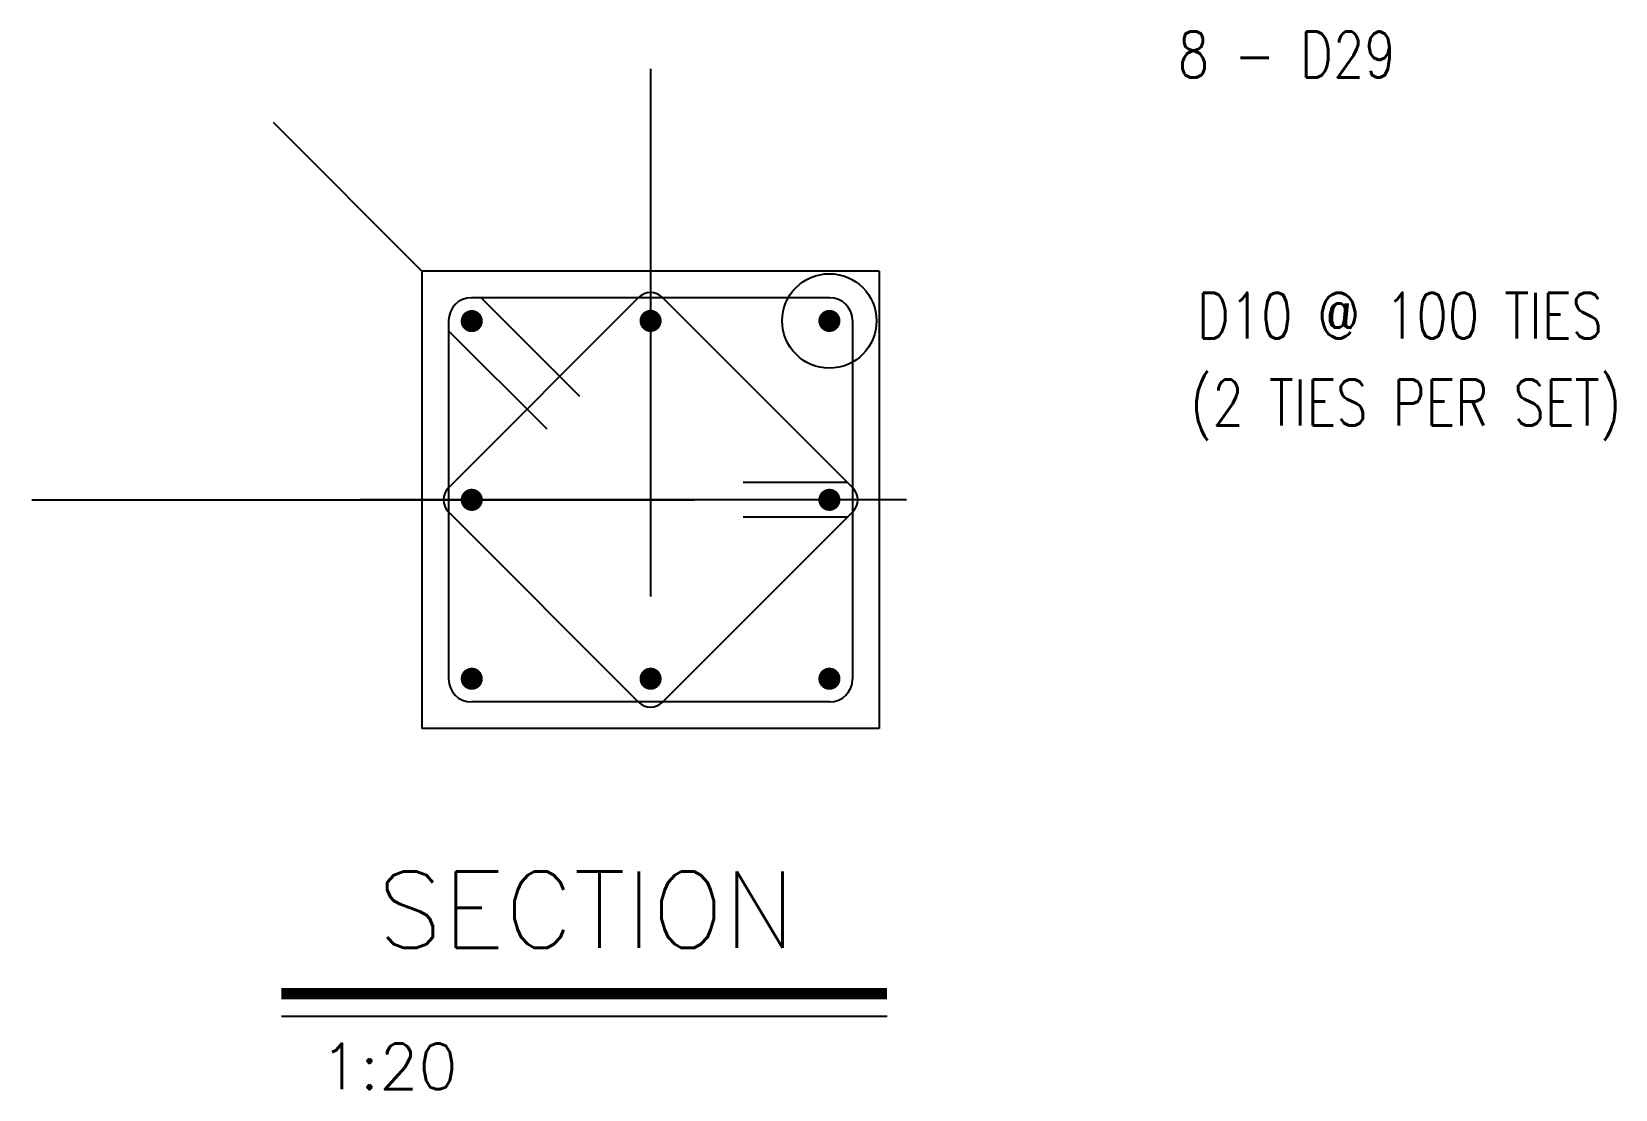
# Model space of a CAD drawing. Extents: x 0 to 22685, y 0 to 16870.
# Drawn here: x 20607 to 22685, y 9089 to 10476 of the extents above; entities that cross this region are included whole.
import ezdxf
from ezdxf.enums import TextEntityAlignment as Align

# ---------------------------------------------------------------- set-up
doc = ezdxf.new("R2010")
doc.units = 0
doc.header["$LTSCALE"] = 500
doc.linetypes.add('CENTER', pattern=[0])
for name, color, linetype in [('BORDER', 7, 'CONTINUOUS'), ('CLINE', 7, 'CENTER'), ('CONC', 1, 'CONTINUOUS'), ('DIM', 6, 'CONTINUOUS'), ('REBAR', 2, 'CONTINUOUS'), ('TEXT', 7, 'CONTINUOUS')]:
    doc.layers.add(name, color=color, linetype=linetype)
doc.styles.get("Standard").update_dxf_attribs({"font": 'romans', "width": 0.8})

msp = doc.modelspace()

# ---------------------------------------------------------------- texts
at = {"layer": 'BORDER', "color": 0}
msp.add_text('SECTION', height=100, dxfattribs=at).set_placement((21609.3, 9244.7), align=Align.BOTTOM_RIGHT)
msp.add_text('1:20', height=60, dxfattribs=at).set_placement((21165.9, 9149.3), align=Align.TOP_RIGHT)
at = {"layer": 'TEXT', "color": 0, "width": 0.8}
for s, p in [('8 - D29', (22253.6, 10446.1)), ('D10 @ 100 TIES', (22402.1, 10103.8)), ('(2 TIES PER SET)', (22410.1, 9985.6))]:
    msp.add_text(s, height=60, dxfattribs=at).set_placement(p, align=Align.MIDDLE)

# ---------------------------------------------------------------- linework, layer by layer
at = {"layer": 'BORDER', "color": 0, "const_width": 15}
msp.add_lwpolyline([(21729.3, 9214.7), (20934.7, 9214.7)], dxfattribs=at)
at = {"layer": 'BORDER', "color": 0}
msp.add_lwpolyline([(21729.3, 9184.7), (20934.7, 9184.7)], dxfattribs=at)
at = {"layer": 'CLINE', "color": 0}
for p, q in [((21419, 10427.4), (21419, 9735.4)), ((20607.1, 9862.2), (21476.3, 9862.2)), ((21755, 9862.2), (21038, 9862.2))]:
    msp.add_line(p, q, dxfattribs=at)
at = {"layer": 'CONC', "color": 0}
for p, q in [((21119, 10162.2), (21119, 9562.2)), ((21719, 10162.2), (21119, 10162.2)), ((21719, 10162.2), (21719, 9562.2)), ((21719, 9562.2), (21119, 9562.2))]:
    msp.add_line(p, q, dxfattribs=at)
at = {"layer": 'DIM', "color": 0}
msp.add_line((21119, 10162.2), (20924.2, 10357.1), dxfattribs=at)
for points in [[(21692.3, 10145.1, 0, 20, 0), (21728.9, 10192.6, 0, 0, 0), (21879.1, 10387.8, 0, 0, -0.294952), (22079.5, 10459, 0, 0, -8.57234)], [(21684, 9931.4, 0, 20, 0), (21729.4, 9970.7, 0, 0, 0), (21851.1, 10076.2, 0, 0, -0.299409), (22079.5, 10106.6, 0, 0, -4.374157)]]:
    msp.add_lwpolyline(points, format="xyseb", dxfattribs=at)
msp.add_circle((21653.6, 10096.8), 61.9, dxfattribs=at)
at = {"layer": 'REBAR', "color": 0}
for p, q in [((21403.1, 10127.4), (21153.9, 9878.1)), ((21654, 10127.2), (21184, 10127.2)), ((21196.8, 10127.2), (21325.8, 9998.3)), ((21434.9, 10127.4), (21684.2, 9878.1)), ((21154, 10097.2), (21154, 9627.2)), ((21154, 10084), (21282.8, 9955.3)), ((21684, 10097.2), (21684, 9627.2)), ((21677.4, 9884.9), (21540.6, 9884.9)), ((21153.9, 9846.3), (21403.1, 9597.1)), ((21684.2, 9846.3), (21434.9, 9597.1)), ((21677.2, 9839.3), (21540.6, 9839.3)), ((21654, 9597.2), (21184, 9597.2))]:
    msp.add_line(p, q, dxfattribs=at)
at = {"layer": 'REBAR', "color": 0, "const_width": 14.5}
for points in [[(21177.2, 10096.6, 1), (21191.7, 10096.6, 1)], [(21411.8, 10096.8, 1), (21426.3, 10096.8, 1)], [(21646.4, 10096.8, 1), (21660.9, 10096.8, 1)], [(21177.2, 9862.2, 1), (21191.7, 9862.2, 1)], [(21646.4, 9862.2, 1), (21660.9, 9862.2, 1)], [(21177.2, 9627.6, 1), (21191.7, 9627.6, 1)], [(21411.8, 9627.6, 1), (21426.3, 9627.6, 1)], [(21646.4, 9627.6, 1), (21660.9, 9627.6, 1)]]:
    msp.add_lwpolyline(points, format="xyb", close=True, dxfattribs=at)
at = {"layer": 'REBAR', "color": 0}
for centre, radius, start, end in [((21184, 10097.2), 30, 90, 180), ((21419, 10111.5), 22.5, 45, 135), ((21654, 10097.2), 30, 0, 90), ((21169.8, 9862.2), 22.5, 135, 225), ((21668.3, 9862.2), 22.5, 315, 45), ((21184, 9627.2), 30, 180, 270), ((21654, 9627.2), 30, 270, 0), ((21419, 9613), 22.5, 225, 315)]:
    msp.add_arc(centre, radius, start, end, dxfattribs=at)

msp.set_redraw_order([(e.dxf.handle, doc.entitydb.next_handle()) for e in msp.query("TEXT MTEXT ATTDEF DIMENSION ARC_DIMENSION")])  # texts and dimensions are drawn at this point

doc.saveas('drawing.dxf')
